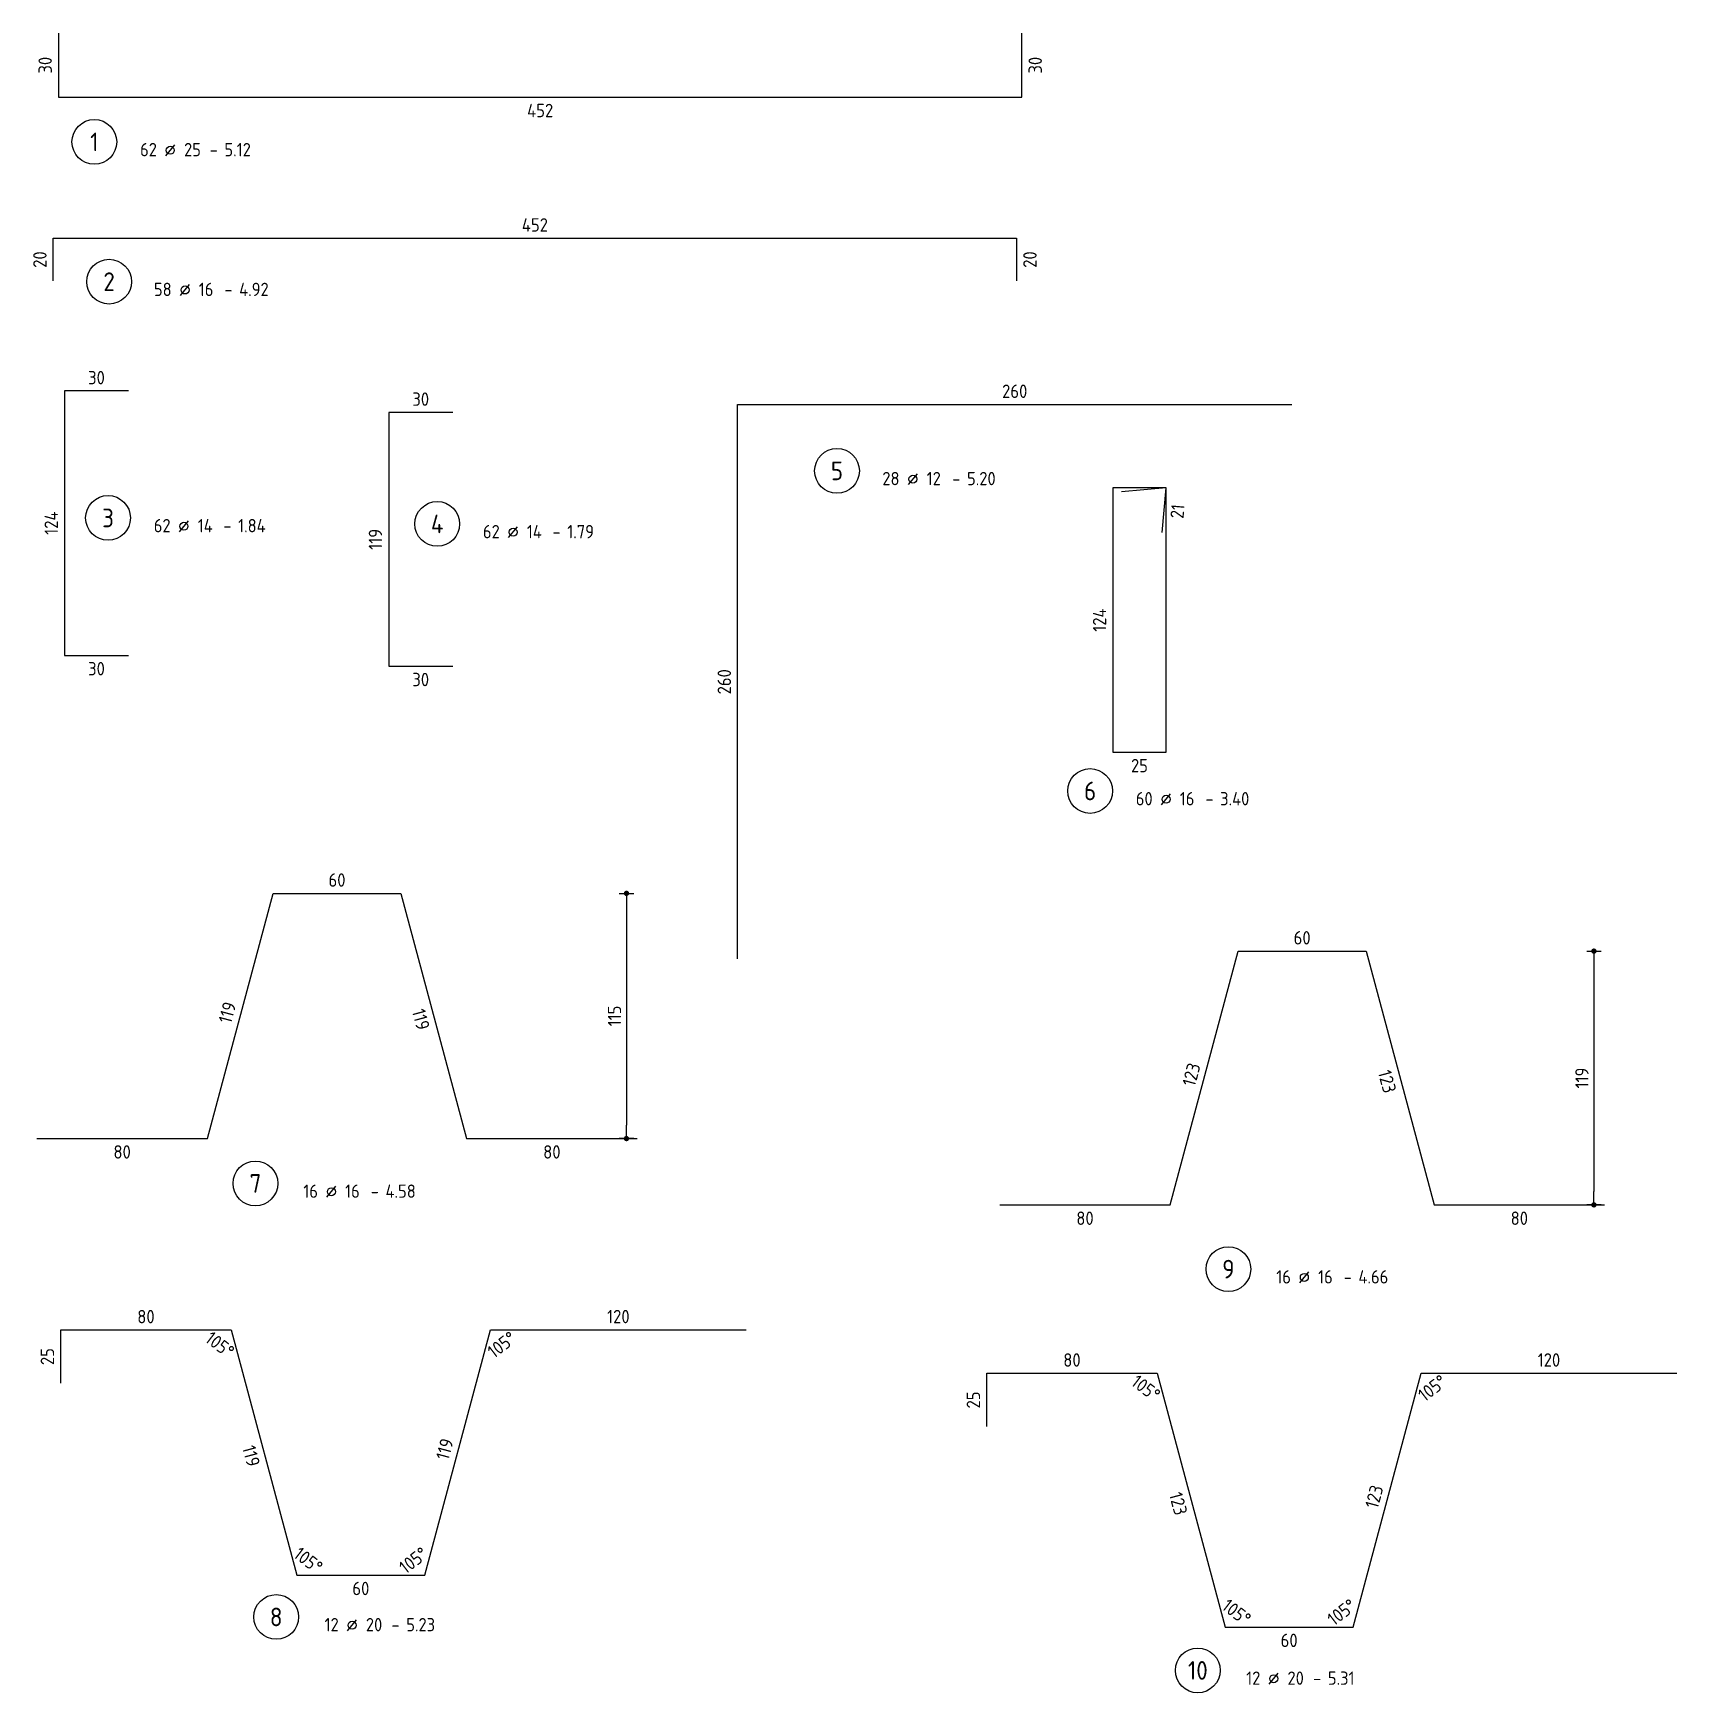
# Model space of a CAD drawing. Extents: x 0 to 30.1, y 0 to 14.9.
# Drawn here: x 22.39 to 30.1, y 6.5 to 14.28 of the extents above; entities that cross this region are included whole.
import ezdxf
from ezdxf.enums import TextEntityAlignment as Align

# ---------------------------------------------------------------- set-up
doc = ezdxf.new("R2010")
doc.units = 0
doc.header["$LTSCALE"] = 0.25
doc.linetypes.add('AUSGEZOGEN', pattern=[1000.01, 1000, 0.01])
doc.layers.add('MASSE', color=7, linetype='Continuous')
doc.layers.add('RND', color=7, linetype='Continuous')
doc.styles.add('txt', font='isocp.shx')
doc.dimstyles.new('DOT_I', dxfattribs={"dimscale": 0.25, "dimtxt": 0.25, "dimasz": 0.25, "dimexe": 0.1, "dimexo": 0.3, "dimgap": 0.1, "dimtad": 1, "dimdec": 3, "dimzin": 3, "dimtxsty": 'txt', "dimblk": 'DOT', "dimblk1": 'DOT', "dimblk2": 'DOT', "dimsah": 1, "dimcen": 0.1, "dimse1": 1, "dimse2": 1, "dimazin": 0, "dimtfac": 1, "dimtdec": 4, "dimtix": 1, "dimtmove": 2, "dimatfit": 3, "dimfxl": 0, "dimtvp": 1, "dimtolj": 1, "dimtzin": 0, "dimarcsym": 0})

msp = doc.modelspace()

# ---------------------------------------------------------------- texts
at = {"layer": 'RND', "color": 7, "linetype": 'AUSGEZOGEN', "style": 'txt'}
for s, height, rotation, p in [('30', 0.063, 90, (22.4416, 14.1339)), ('30', 0.063, 90, (27.0866, 14.1339)), ('20', 0.063, 90, (22.4169, 13.2223)), ('20', 0.063, 90, (27.0619, 13.2223)), ('21', 0.0625, 84.99986, (27.7539, 12.0414)), ('124', 0.063, 90, (22.47, 11.9861)), ('119', 0.063, 90, (23.9912, 11.9103)), ('124', 0.0625, 90, (27.3883, 11.5314)), ('260', 0.063, 90, (25.628, 11.2421)), ('119', 0.063, 75, (23.2965, 9.6911)), ('119', 0.063, 285, (24.2046, 9.6587)), ('123', 0.063, 75, (27.8192, 9.4002)), ('123', 0.063, 285, (28.7381, 9.3678)), ('25', 0.063, 90, (22.4521, 8.0775)), ('25', 0.063, 90, (26.7966, 7.8741)), ('119', 0.063, 285, (23.4083, 7.6113)), ('119', 0.063, 75, (24.3165, 7.6437)), ('123', 0.063, 75, (28.677, 7.4203)), ('123', 0.063, 285, (27.7582, 7.388)), ('60', 0.063, 360, (28.278, 6.7466))]:
    msp.add_text(s, height=height, rotation=rotation, dxfattribs=at).set_placement(p, align=Align.MIDDLE)
for s, height, p in [('452', 0.063, (24.7641, 13.9214)), ('452', 0.063, (24.7394, 13.3848)), ('30', 0.063, (22.6825, 12.6686)), ('260', 0.063, (26.9905, 12.6046)), ('30', 0.063, (24.2037, 12.5678)), ('30', 0.063, (22.6825, 11.3036)), ('30', 0.063, (24.2037, 11.2528)), ('25', 0.0625, (27.5758, 10.8489)), ('60', 0.063, (23.8109, 10.3124)), ('60', 0.063, (28.339, 10.0415)), ('80', 0.063, (22.8028, 9.0374)), ('80', 0.063, (24.819, 9.0374)), ('80', 0.063, (27.3202, 8.7265)), ('80', 0.063, (29.3579, 8.7265)), ('80', 0.063, (22.9146, 8.265)), ('120', 0.063, (25.1309, 8.265)), ('80', 0.063, (27.2591, 8.0616)), ('120', 0.063, (29.4969, 8.0616)), ('60', 0.063, (23.9228, 6.99))]:
    msp.add_text(s, height=height, dxfattribs=at).set_placement(p, align=Align.MIDDLE)

# ---------------------------------------------------------------- blocks, each defined once
blk = doc.blocks.new('RND_AUSZ')
at = {"layer": 'RND', "color": 7, "linetype": 'Continuous'}
blk.add_line((1.341, 0.262), (1.509, 0.466), dxfattribs=at)
at = {"layer": 'RND', "color": 1, "linetype": 'Continuous'}
blk.add_circle((0, 0.52), 0.42, dxfattribs=at)
at = {"layer": 'RND', "color": 7, "linetype": 'Continuous'}
blk.add_circle((1.425, 0.364), 0.075, dxfattribs=at)
at = {"layer": 'RND', "color": 7, "linetype": 'Continuous', "style": 'txt'}
blk.add_text('-', height=0.25, dxfattribs=at).set_placement((2.163, 0.25))
at = {"layer": 'RND', "color": 1, "linetype": 'Continuous', "style": 'txt'}
blk.add_attdef('POS', text='', height=0.35, dxfattribs=at).set_placement((0, 0.52), align=Align.MIDDLE)
at = {"layer": 'RND', "color": 7, "linetype": 'Continuous', "style": 'txt'}
for tag, p in [('WIEOFT', (-0.536, 0.25)), ('STK', (1.174, 0.25))]:
    blk.add_attdef(tag, text='', height=0.25, dxfattribs=at).set_placement(p, align=Align.RIGHT)
for tag, p in [('DS', (1.683, 0.25)), ('LANG', (2.441, 0.25)), ('TEXT', (3.669, 0.25))]:
    blk.add_attdef(tag, p, '', height=0.25, dxfattribs=at)
blk = doc.blocks.new('DOT')
at = {"layer": 'MASSE', "color": 7, "linetype": 'Continuous'}
for p, q in [((0, 0), (-1, 0)), ((0, 0.54), (0, -0.54))]:
    blk.add_line(p, q, dxfattribs=at)
at = {"layer": 'MASSE', "color": 7, "linetype": 'Continuous', "const_width": 0.2}
blk.add_lwpolyline([(-0.1, 0, 1), (0.1, 0, 1)], format="xyb", close=True, dxfattribs=at)
blk = doc.blocks.new('*D138')
at = {"layer": 'DEFPOINTS', "color": 0, "linetype": 'AUSGEZOGEN', "transparency": 16777216}
for p in [(25.219, 10.2499), (25.169, 9.0999), (25.169, 9.0999)]:
    blk.add_point(p, dxfattribs=at)
at = {"layer": 'RND', "color": 0, "linetype": 'AUSGEZOGEN', "lineweight": -2, "transparency": 16777216}
blk.add_line((25.169, 10.1874), (25.169, 9.1624), dxfattribs=at)
at = {"layer": 'RND', "color": 0, "linetype": 'AUSGEZOGEN', "lineweight": -2, "transparency": 16777216, "xscale": 0.0625, "yscale": 0.0625, "zscale": 0.0625}
for p, rotation in [((25.169, 10.2499), 90), ((25.169, 9.0999), 270)]:
    blk.add_blockref('DOT', p, dxfattribs=dict(at, rotation=rotation))
at = {"layer": 'RND', "color": 0, "linetype": 'AUSGEZOGEN', "transparency": 16777216, "insert": (25.1128, 9.6749), "char_height": 0.0625, "attachment_point": 5, "rotation": 90, "style": 'txt'}
blk.add_mtext('\\A1;115', dxfattribs=at)
blk = doc.blocks.new('*D139')
at = {"layer": 'DEFPOINTS', "color": 0, "linetype": 'AUSGEZOGEN', "transparency": 16777216}
for p in [(22.9146, 8.2025), (23.2737, 8.1738), (23.3146, 8.2025), (23.4687, 7.6275)]:
    blk.add_point(p, dxfattribs=at)
at = {"layer": 'RND', "color": 0, "linetype": 'AUSGEZOGEN', "transparency": 16777216, "insert": (23.2614, 8.1331), "char_height": 0.0625, "attachment_point": 5, "rotation": 322.5, "style": 'txt'}
blk.add_mtext('\\A1;105°', dxfattribs=at)
blk = doc.blocks.new('*D140')
at = {"layer": 'DEFPOINTS', "color": 0, "linetype": 'AUSGEZOGEN', "transparency": 16777216}
for p in [(23.4687, 7.6275), (23.6228, 7.0525), (23.6637, 7.0812), (23.9228, 7.0525)]:
    blk.add_point(p, dxfattribs=at)
at = {"layer": 'RND', "color": 0, "linetype": 'AUSGEZOGEN', "transparency": 16777216, "insert": (23.6761, 7.1219), "char_height": 0.0625, "attachment_point": 5, "rotation": 322.5, "style": 'txt'}
blk.add_mtext('\\A1;105°', dxfattribs=at)
blk = doc.blocks.new('*D141')
at = {"layer": 'DEFPOINTS', "color": 0, "linetype": 'AUSGEZOGEN', "transparency": 16777216}
for p in [(24.3769, 7.6275), (24.2057, 7.0995), (23.9228, 7.0525), (24.2228, 7.0525)]:
    blk.add_point(p, dxfattribs=at)
at = {"layer": 'RND', "color": 0, "linetype": 'AUSGEZOGEN', "transparency": 16777216, "insert": (24.1695, 7.1219), "char_height": 0.0625, "attachment_point": 5, "rotation": 37.5, "style": 'txt'}
blk.add_mtext('\\A1;105°', dxfattribs=at)
blk = doc.blocks.new('*D142')
at = {"layer": 'DEFPOINTS', "color": 0, "linetype": 'AUSGEZOGEN', "transparency": 16777216}
for p in [(24.5309, 8.2025), (25.1309, 8.2025), (24.548, 8.1555), (24.3769, 7.6275)]:
    blk.add_point(p, dxfattribs=at)
at = {"layer": 'RND', "color": 0, "linetype": 'AUSGEZOGEN', "transparency": 16777216, "insert": (24.5842, 8.1331), "char_height": 0.0625, "attachment_point": 5, "rotation": 37.5, "style": 'txt'}
blk.add_mtext('\\A1;105°', dxfattribs=at)
blk = doc.blocks.new('*D143')
at = {"layer": 'DEFPOINTS', "color": 0, "linetype": 'AUSGEZOGEN', "transparency": 16777216}
for p in [(29.7579, 9.979), (29.7079, 8.789), (29.7079, 8.789)]:
    blk.add_point(p, dxfattribs=at)
at = {"layer": 'RND', "color": 0, "linetype": 'AUSGEZOGEN', "lineweight": -2, "transparency": 16777216}
blk.add_line((29.7079, 9.9165), (29.7079, 8.8515), dxfattribs=at)
at = {"layer": 'RND', "color": 0, "linetype": 'AUSGEZOGEN', "lineweight": -2, "transparency": 16777216, "xscale": 0.0625, "yscale": 0.0625, "zscale": 0.0625}
for p, rotation in [((29.7079, 9.979), 90), ((29.7079, 8.789), 270)]:
    blk.add_blockref('DOT', p, dxfattribs=dict(at, rotation=rotation))
at = {"layer": 'RND', "color": 0, "linetype": 'AUSGEZOGEN', "transparency": 16777216, "insert": (29.6516, 9.384), "char_height": 0.0625, "attachment_point": 5, "rotation": 90, "style": 'txt'}
blk.add_mtext('\\A1;119', dxfattribs=at)
blk = doc.blocks.new('*D144')
at = {"layer": 'DEFPOINTS', "color": 0, "linetype": 'AUSGEZOGEN', "transparency": 16777216}
for p in [(27.2591, 7.9991), (27.6182, 7.9705), (27.6591, 7.9991), (27.8186, 7.4041)]:
    blk.add_point(p, dxfattribs=at)
at = {"layer": 'RND', "color": 0, "linetype": 'AUSGEZOGEN', "transparency": 16777216, "insert": (27.6059, 7.9297), "char_height": 0.0625, "attachment_point": 5, "rotation": 322.5, "style": 'txt'}
blk.add_mtext('\\A1;105°', dxfattribs=at)
blk = doc.blocks.new('*D145')
at = {"layer": 'DEFPOINTS', "color": 0, "linetype": 'AUSGEZOGEN', "transparency": 16777216}
for p in [(27.8186, 7.4041), (27.978, 6.8091), (28.0189, 6.8378), (28.278, 6.8091)]:
    blk.add_point(p, dxfattribs=at)
at = {"layer": 'RND', "color": 0, "linetype": 'AUSGEZOGEN', "transparency": 16777216, "insert": (28.0313, 6.8786), "char_height": 0.0625, "attachment_point": 5, "rotation": 322.5, "style": 'txt'}
blk.add_mtext('\\A1;105°', dxfattribs=at)
blk = doc.blocks.new('*D146')
at = {"layer": 'DEFPOINTS', "color": 0, "linetype": 'AUSGEZOGEN', "transparency": 16777216}
for p in [(28.7374, 7.4041), (28.5609, 6.8561), (28.278, 6.8091), (28.578, 6.8091)]:
    blk.add_point(p, dxfattribs=at)
at = {"layer": 'RND', "color": 0, "linetype": 'AUSGEZOGEN', "transparency": 16777216, "insert": (28.5247, 6.8786), "char_height": 0.0625, "attachment_point": 5, "rotation": 37.5, "style": 'txt'}
blk.add_mtext('\\A1;105°', dxfattribs=at)
blk = doc.blocks.new('*D147')
at = {"layer": 'DEFPOINTS', "color": 0, "linetype": 'AUSGEZOGEN', "transparency": 16777216}
for p in [(28.8969, 7.9991), (28.914, 7.9522), (29.4969, 7.9991), (28.7374, 7.4041)]:
    blk.add_point(p, dxfattribs=at)
at = {"layer": 'RND', "color": 0, "linetype": 'AUSGEZOGEN', "transparency": 16777216, "insert": (28.9501, 7.9297), "char_height": 0.0625, "attachment_point": 5, "rotation": 37.5, "style": 'txt'}
blk.add_mtext('\\A1;105°', dxfattribs=at)

# ---------------------------------------------------------------- dimensions: what is measured, and where the dimension line sits
at = {"layer": 'RND', "color": 7, "linetype": 'AUSGEZOGEN'}
for base, p1, p2, text, override, picture, middle in [((25.169, 9.0999), (25.219, 10.2499), (25.169, 9.0999), '115', {"dimdec": 0, "dimlfac": 100, "dimrnd": 0.0005}, '*D138', (25.1128, 9.6749)), ((29.7079, 8.789), (29.7579, 9.979), (29.7079, 8.789), '119', {"dimdec": 0, "dimlfac": 100}, '*D143', (29.6516, 9.384))]:
    dim = msp.add_linear_dim(base=base, p1=p1, p2=p2, angle=90, text=text, dimstyle='DOT_I', override=override, dxfattribs=at)
    dim.commit()
    dim.dimension.update_dxf_attribs({"geometry": picture, "text_midpoint": middle})
for base, center, p1, p2, picture, middle in [((23.2737, 8.1738), (23.3146, 8.2025), (23.4687, 7.6275), (22.9146, 8.2025), '*D139', (23.2614, 8.1331)), ((24.548, 8.1555), (24.5309, 8.2025), (25.1309, 8.2025), (24.3769, 7.6275), '*D142', (24.5842, 8.1331)), ((27.6182, 7.9705), (27.6591, 7.9991), (27.8186, 7.4041), (27.2591, 7.9991), '*D144', (27.6059, 7.9297)), ((28.914, 7.9522), (28.8969, 7.9991), (29.4969, 7.9991), (28.7374, 7.4041), '*D147', (28.9501, 7.9297)), ((23.6637, 7.0812), (23.6228, 7.0525), (23.9228, 7.0525), (23.4687, 7.6275), '*D140', (23.6761, 7.1219)), ((24.2057, 7.0995), (24.2228, 7.0525), (24.3769, 7.6275), (23.9228, 7.0525), '*D141', (24.1695, 7.1219)), ((28.0189, 6.8378), (27.978, 6.8091), (28.278, 6.8091), (27.8186, 7.4041), '*D145', (28.0313, 6.8786)), ((28.5609, 6.8561), (28.578, 6.8091), (28.7374, 7.4041), (28.278, 6.8091), '*D146', (28.5247, 6.8786))]:
    dim = msp.add_angular_dim_3p(base=base, center=center, p1=p1, p2=p2, dimstyle='DOT_I', override={"dimdec": 2, "dimadec": 0}, dxfattribs=at)
    dim.commit()
    dim.dimension.update_dxf_attribs({"geometry": picture, "text_midpoint": middle, "dimtype": 165})

# ---------------------------------------------------------------- linework, layer by layer
at = {"layer": 'RND', "color": 1, "linetype": 'AUSGEZOGEN'}
for points in [[(22.5041, 14.2839), (22.5041, 13.9839), (27.0241, 13.9839), (27.0241, 14.2839)], [(22.4794, 13.1223), (22.4794, 13.3223), (26.9994, 13.3223), (26.9994, 13.1223)], [(22.8325, 12.6061), (22.5325, 12.6061), (22.5325, 11.3661), (22.8325, 11.3661)], [(25.6905, 9.9421), (25.6905, 12.5421), (28.2905, 12.5421)], [(24.3537, 12.5053), (24.0537, 12.5053), (24.0537, 11.3153), (24.3537, 11.3153)], [(27.6825, 11.9422), (27.7008, 12.1514), (27.4508, 12.1514), (27.4508, 10.9114), (27.7008, 10.9114), (27.7008, 12.1514), (27.4916, 12.1331)], [(22.4028, 9.0999), (23.2028, 9.0999), (23.5109, 10.2499), (24.1109, 10.2499), (24.419, 9.0999), (25.219, 9.0999)], [(26.9202, 8.789), (27.7202, 8.789), (28.039, 9.979), (28.639, 9.979), (28.9579, 8.789), (29.7579, 8.789)], [(22.5146, 7.9525), (22.5146, 8.2025), (23.3146, 8.2025), (23.6228, 7.0525), (24.2228, 7.0525), (24.5309, 8.2025), (25.7309, 8.2025)], [(26.8591, 7.7491), (26.8591, 7.9991), (27.6591, 7.9991), (27.978, 6.8091), (28.578, 6.8091), (28.8969, 7.9991), (30.0969, 7.9991)]]:
    msp.add_lwpolyline(points, dxfattribs=at)

# ---------------------------------------------------------------- block references
at = {"layer": 'RND', "color": 1, "linetype": 'AUSGEZOGEN', "xscale": 0.25, "yscale": 0.25, "zscale": 0.25}
for p, values in [((22.6725, 13.644), {'POS': '1', 'STK': '62', 'DS': '25', 'LANG': '5.12'}), ((22.7417, 12.9886), {'POS': '2', 'STK': '58', 'DS': '16', 'LANG': '4.92'}), ((26.1566, 12.1014), {'POS': '5', 'STK': '28', 'DS': '12', 'LANG': '5.20'}), ((22.7367, 11.8806), {'POS': '3', 'STK': '62', 'DS': '14', 'LANG': '1.84'}), ((24.281, 11.8526), {'POS': '4', 'STK': '62', 'DS': '14', 'LANG': '1.79'}), ((23.4282, 8.7595), {'POS': '7', 'STK': '16', 'DS': '16', 'LANG': '4.58'}), ((27.993, 8.3577), {'POS': '9', 'STK': '16', 'DS': '16', 'LANG': '4.66'}), ((27.8495, 6.4757), {'POS': '10', 'STK': '12', 'DS': '20', 'LANG': '5.31'})]:
    msp.add_blockref('RND_AUSZ', p, dxfattribs=at).add_auto_attribs(values)
at = {"layer": 'RND', "color": 7, "linetype": 'AUSGEZOGEN', "xscale": 0.25, "yscale": 0.25, "zscale": 0.25}
msp.add_blockref('RND_AUSZ', (27.3442, 10.6001), dxfattribs=at).add_auto_attribs({'POS': '6', 'STK': '60', 'DS': '16', 'LANG': '3.40'})
at = {"layer": 'RND', "color": 191, "linetype": 'AUSGEZOGEN', "xscale": 0.25, "yscale": 0.25, "zscale": 0.25}
msp.add_blockref('RND_AUSZ', (23.5256, 6.7265), dxfattribs=at).add_auto_attribs({'POS': '8', 'STK': '12', 'DS': '20', 'LANG': '5.23'})

msp.set_redraw_order([(e.dxf.handle, doc.entitydb.next_handle()) for e in msp.query("TEXT MTEXT ATTDEF DIMENSION ARC_DIMENSION")])  # texts and dimensions are drawn at this point

doc.saveas('drawing.dxf')
